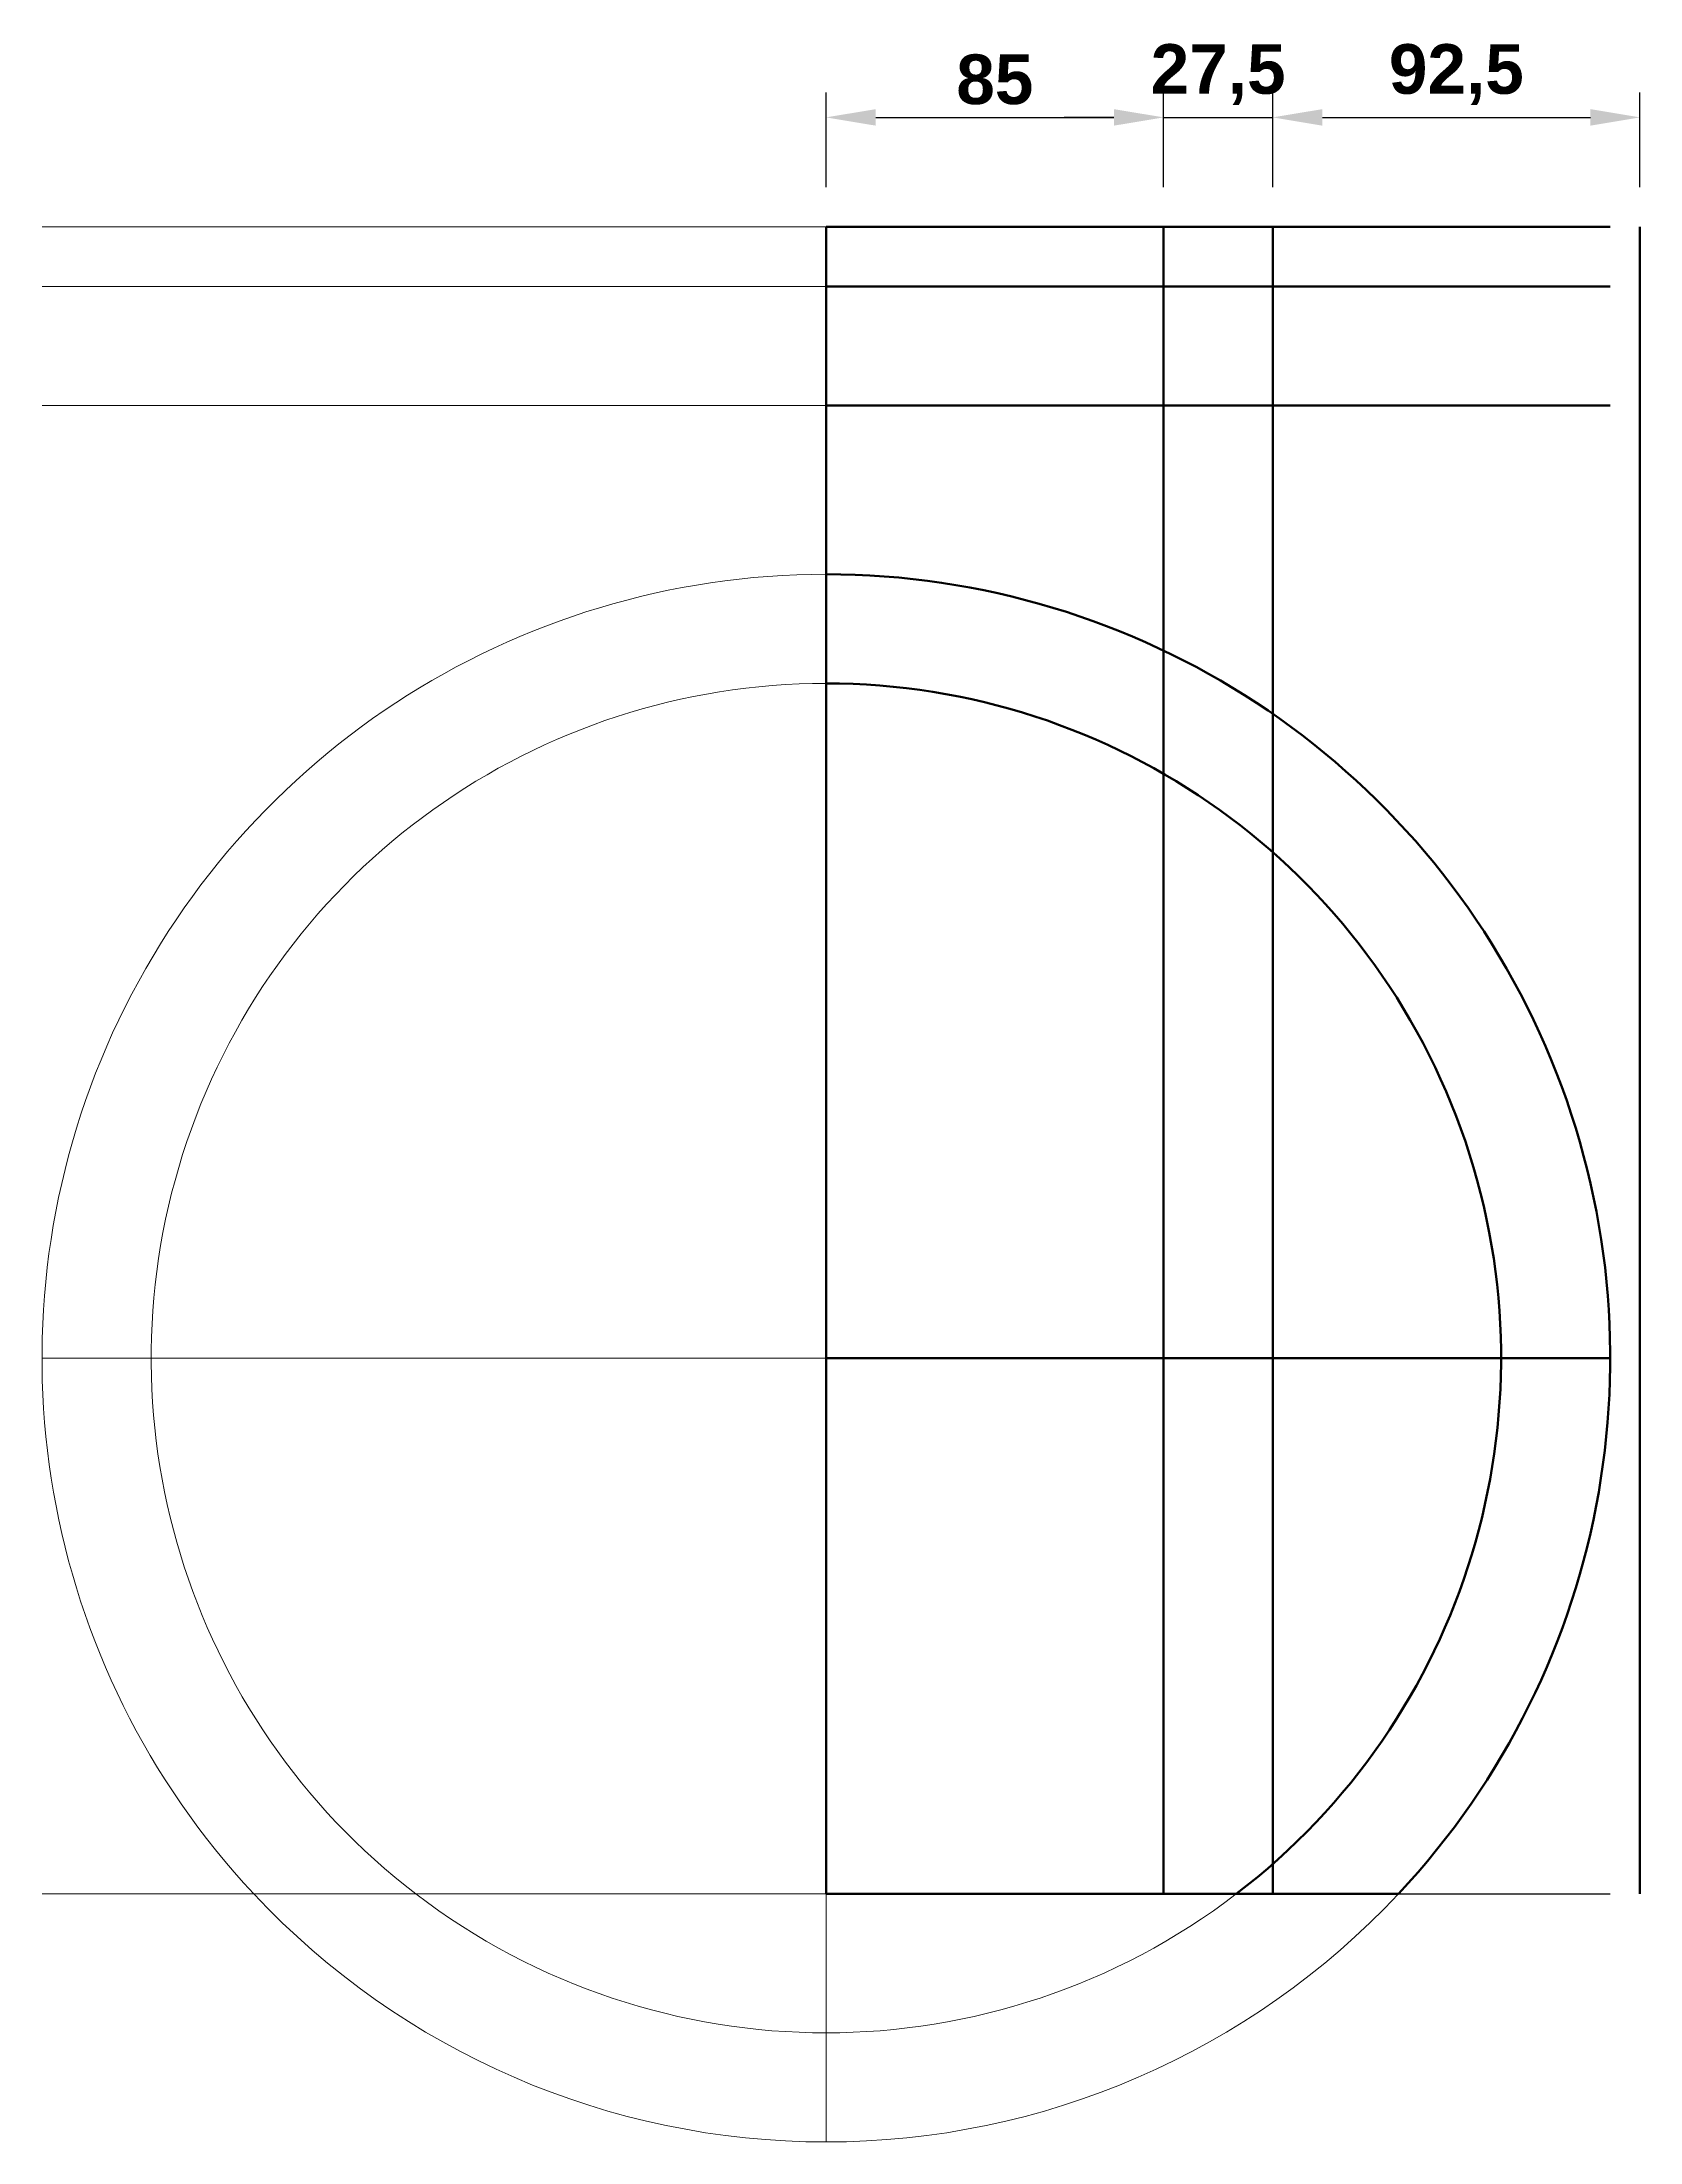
# Model space of a CAD drawing. Header units: millimetres. Extents: x 5774 to 12351, y 222 to 1276.
# Drawn here: x 6941 to 7344, y 743 to 1272 of the extents above; entities that cross this region are included whole.
import ezdxf

# ---------------------------------------------------------------- set-up
doc = ezdxf.new("R2010")
doc.units = ezdxf.units.MM
doc.header["$LTSCALE"] = 0.3
doc.layers.add('Contorno', color=5, linetype='Continuous', lineweight=50)
doc.layers.add('cotas', color=7, linetype='Continuous', lineweight=9)
doc.styles.get("Standard").update_dxf_attribs({"font": ''})
doc.styles.get('Standard').set_extended_font_data('Arial', bold=True)
doc.dimstyles.new('cota annotative', dxfattribs={"dimtxt": 2.5, "dimasz": 2.5, "dimexe": 1.25, "dimexo": 2, "dimtad": 1, "dimtxsty": 'Standard', "dimcen": -5, "dimclrt": 102, "dimadec": 0, "dimazin": 0, "dimtfac": 1, "dimtmove": 0, "dimatfit": 3, "dimfxl": 1, "dimarcsym": 0})

msp = doc.modelspace()

# ---------------------------------------------------------------- blocks, each defined once
blk = doc.blocks.new('*D6')
at = {"layer": 'cotas', "color": 0, "lineweight": -2}
for p, q in [((7138.97, 1235.8), (7138.97, 1259.66)), ((7223.97, 1235.8), (7223.97, 1259.66)), ((7151.47, 1253.41), (7211.47, 1253.41))]:
    blk.add_line(p, q, dxfattribs=at)
at = {"layer": 'cotas', "color": 0}
for points in [[(7151.47, 1255.49), (7151.47, 1251.33), (7138.97, 1253.41)], [(7211.47, 1255.49), (7211.47, 1251.33), (7223.97, 1253.41)]]:
    blk.add_solid(points, dxfattribs=at)
at = {"layer": 'Defpoints', "color": 0}
for p in [(7223.97, 1253.41), (7138.97, 1225.8), (7223.97, 1225.8)]:
    blk.add_point(p, dxfattribs=at)
at = {"layer": 'cotas', "color": 102, "insert": (7181.47, 1262.92), "char_height": 12.5, "attachment_point": 5}
blk.add_mtext('85', dxfattribs=at)
blk = doc.blocks.new('*D7')
at = {"layer": 'cotas', "color": 0, "lineweight": -2}
for p, q in [((7223.97, 1235.8), (7223.97, 1259.66)), ((7251.47, 1235.8), (7251.47, 1259.66)), ((7211.47, 1253.41), (7198.97, 1253.41)), ((7223.97, 1253.41), (7251.47, 1253.41)), ((7263.97, 1253.41), (7276.47, 1253.41))]:
    blk.add_line(p, q, dxfattribs=at)
at = {"layer": 'cotas', "color": 0}
for points in [[(7211.47, 1255.49), (7211.47, 1251.33), (7223.97, 1253.41)], [(7263.97, 1255.49), (7263.97, 1251.33), (7251.47, 1253.41)]]:
    blk.add_solid(points, dxfattribs=at)
at = {"layer": 'Defpoints', "color": 0}
for p in [(7251.47, 1253.41), (7223.97, 1225.8), (7251.47, 1225.8)]:
    blk.add_point(p, dxfattribs=at)
at = {"layer": 'cotas', "color": 102, "insert": (7237.72, 1264.2), "char_height": 12.5, "attachment_point": 5}
blk.add_mtext('27,5', dxfattribs=at)
blk = doc.blocks.new('*D8')
at = {"layer": 'cotas', "color": 0, "lineweight": -2}
for p, q in [((7251.47, 1235.8), (7251.47, 1259.66)), ((7343.97, 1235.8), (7343.97, 1259.66)), ((7263.97, 1253.41), (7331.47, 1253.41))]:
    blk.add_line(p, q, dxfattribs=at)
at = {"layer": 'cotas', "color": 0}
for points in [[(7263.97, 1255.49), (7263.97, 1251.33), (7251.47, 1253.41)], [(7331.47, 1255.49), (7331.47, 1251.33), (7343.97, 1253.41)]]:
    blk.add_solid(points, dxfattribs=at)
at = {"layer": 'Defpoints', "color": 0}
for p in [(7343.97, 1253.41), (7251.47, 1225.8), (7343.97, 1225.8)]:
    blk.add_point(p, dxfattribs=at)
at = {"layer": 'cotas', "color": 102, "insert": (7297.72, 1264.2), "char_height": 12.5, "attachment_point": 5}
blk.add_mtext('92,5', dxfattribs=at)

# ---------------------------------------------------------------- dimensions: what is measured, and where the dimension line sits
at = {"layer": 'cotas'}
for base, p1, p2, picture, middle in [((7223.973, 1253.408), (7138.973, 1225.798), (7223.973, 1225.798), '*D6', (7181.473, 1262.92)), ((7343.973, 1253.408), (7251.473, 1225.798), (7343.973, 1225.798), '*D8', (7297.723, 1264.203))]:
    dim = msp.add_linear_dim(base=base, p1=p1, p2=p2, dimstyle='cota annotative', dxfattribs=at)
    dim.commit()
    dim.dimension.update_dxf_attribs({"geometry": picture, "text_midpoint": middle})
dim = msp.add_linear_dim(base=(7251.473, 1253.408), p1=(7223.973, 1225.798), p2=(7251.473, 1225.798), dimstyle='cota annotative', dxfattribs=at)
dim.commit()
dim.dimension.update_dxf_attribs({"geometry": '*D7', "text_midpoint": (7237.723, 1253.408), "dimtype": 160})

# ---------------------------------------------------------------- linework, layer by layer
at = {"color": 252, "true_color": 0x939598}
msp.add_line((7283.13, 805.798), (7336.473, 805.798), dxfattribs=at)
at = {"layer": 'Contorno'}
for p, q in [((7138.973, 1225.798), (7336.473, 1225.798)), ((7138.973, 805.798), (7138.973, 1225.798)), ((7223.973, 805.798), (7223.973, 1225.798)), ((7251.473, 805.798), (7251.473, 1225.798)), ((7343.973, 805.798), (7343.973, 1225.798)), ((7138.973, 1210.798), (7336.473, 1210.798)), ((7138.973, 1180.798), (7336.473, 1180.798)), ((7138.973, 940.798), (7336.473, 940.798)), ((7138.973, 805.798), (7283.13, 805.798))]:
    msp.add_line(p, q, dxfattribs=at)
for radius, start in [(197.5, 316.87877), (170, 307.42801)]:
    msp.add_arc((7138.973, 940.798), radius, start, 90, dxfattribs=at)
at = {"layer": 'cotas', "color": 252, "true_color": 0x939598}
for p, q in [((7138.973, 1225.798), (6941.473, 1225.798)), ((7138.973, 1210.798), (6941.473, 1210.798)), ((7138.973, 1180.798), (6941.473, 1180.798)), ((7138.973, 940.798), (6941.473, 940.798)), ((6941.473, 805.798), (6994.816, 805.798)), ((7138.973, 805.798), (6994.816, 805.798)), ((7138.973, 743.298), (7138.973, 805.798))]:
    msp.add_line(p, q, dxfattribs=at)
for radius, start, end in [(197.5, 90, 223.12123), (170, 90, 232.57199), (197.5, 223.12123, 316.87877), (170, 232.57199, 307.42801)]:
    msp.add_arc((7138.973, 940.798), radius, start, end, dxfattribs=at)

msp.set_redraw_order([(e.dxf.handle, doc.entitydb.next_handle()) for e in msp.query("TEXT MTEXT ATTDEF DIMENSION ARC_DIMENSION")])  # texts and dimensions are drawn at this point

doc.saveas('drawing.dxf')
